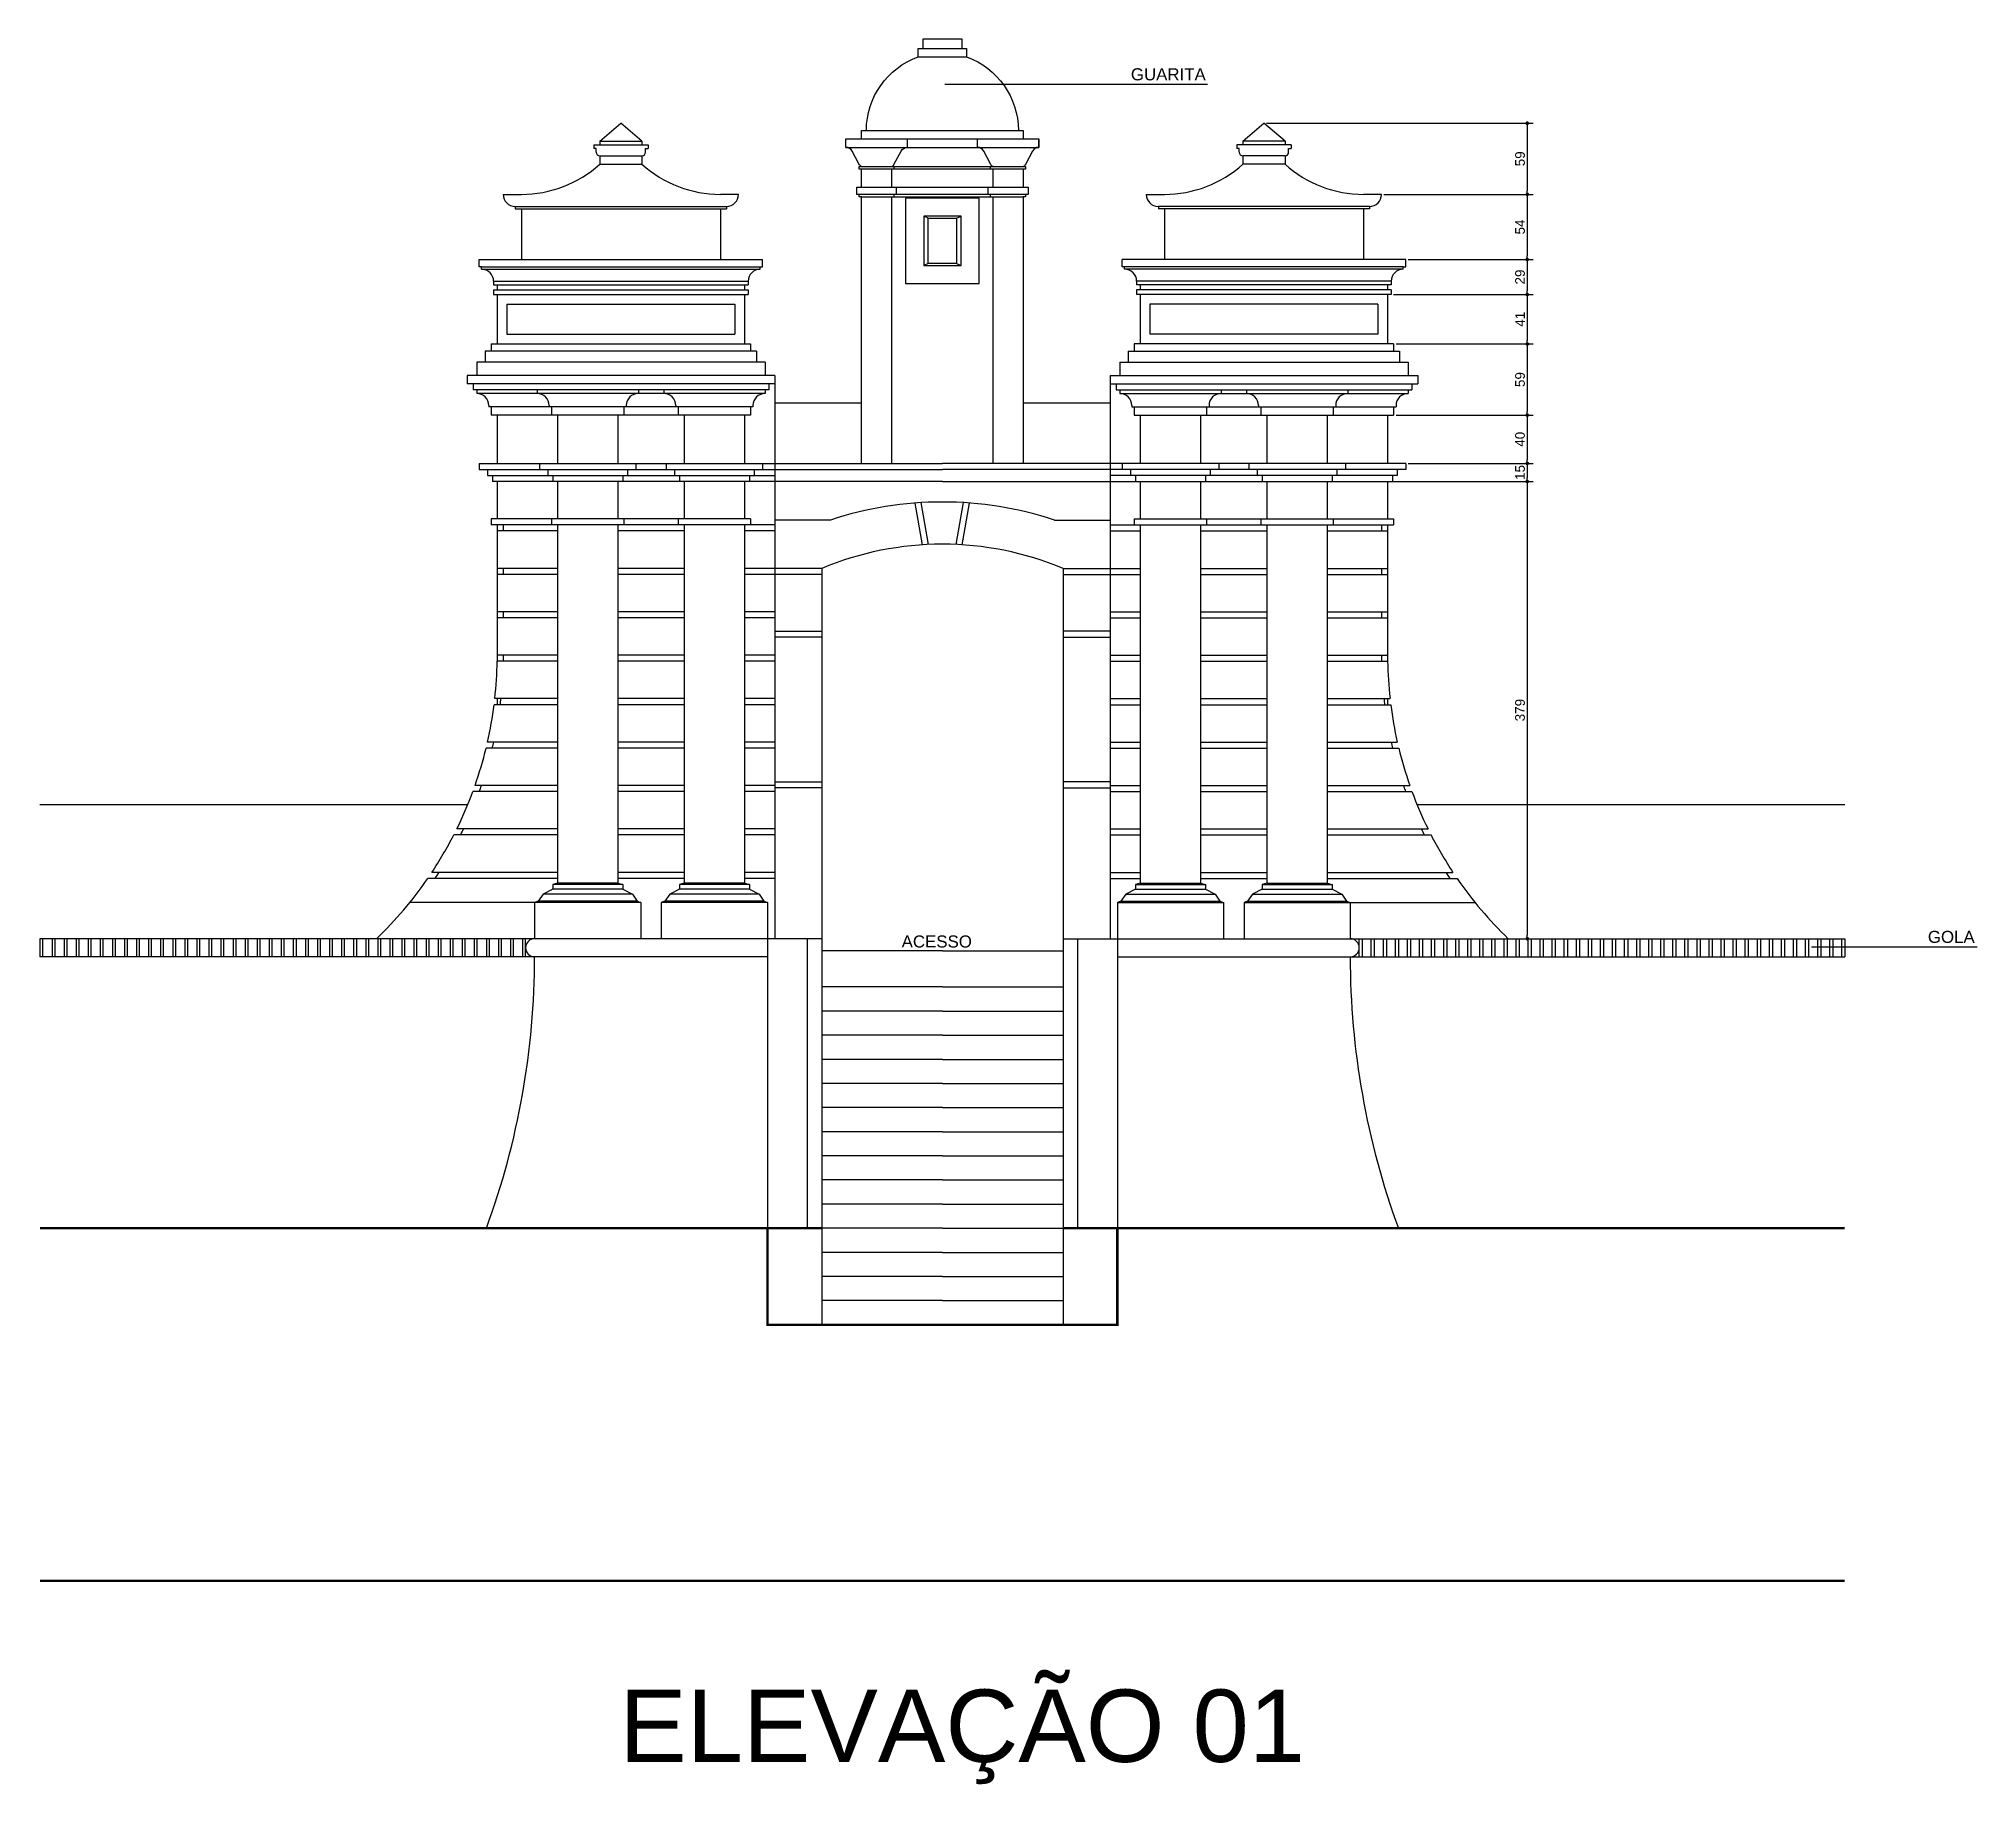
# Model space of a CAD drawing. Extents: x 1364 to 13318, y -13728 to -5941.
# Drawn here: x 7083 to 8689, y -10626 to -9179 of the extents above; entities that cross this region are included whole.
import ezdxf

# ---------------------------------------------------------------- set-up
doc = ezdxf.new("R2010")
doc.units = 0
doc.header["$PDMODE"] = 35
doc.layers.get('0').update_dxf_attribs({"linetype": 'CONTINUOUS'})
doc.layers.get('DEFPOINTS').update_dxf_attribs({"linetype": 'CONTINUOUS'})
for name, color, linetype in [('COTA', 7, 'CONTINUOUS'), ('PAREDE', 7, 'CONTINUOUS'), ('PAREDE_FINA', 7, 'CONTINUOUS')]:
    doc.layers.add(name, color=color, linetype=linetype)
doc.styles.add('TEXTO', font='ARIAL.TTF')
doc.dimstyles.new('COTA', dxfattribs={"dimtxt": 8, "dimasz": 3, "dimexe": 5, "dimexo": 2, "dimgap": 2, "dimtad": 1, "dimdec": 1, "dimdsep": 46, "dimtxsty": 'TEXTO', "dimblk1": 'DOT', "dimblk2": 'DOT', "dimsah": 1, "dimcen": 0, "dimclrd": 256, "dimclre": 256, "dimclrt": 256, "dimadec": 0, "dimazin": 0, "dimtfac": 1, "dimtdec": 4, "dimtmove": 0, "dimatfit": 3, "dimldrblk": 'DOT', "dimfxl": 1, "dimtolj": 1, "dimtzin": 0, "dimarcsym": 0})

msp = doc.modelspace()

# ---------------------------------------------------------------- texts
at = {"layer": 'PAREDE_FINA', "style": 'TEXTO'}
for s, height, p in [('GUARITA', 10, (7987.82, -9213.56)), ('ACESSO', 10, (7797.83, -9932.37)), ('GOLA', 10, (8648.43, -9928.55)), ('ELEVAÇÃO 01', 60, (7563.85, -10607.49))]:
    msp.add_text(s, height=height, dxfattribs=at).set_placement(p)

# ---------------------------------------------------------------- blocks, each defined once
blk = doc.blocks.new('_DOT')
at = {"color": 0, "linetype": 'ByBlock'}
blk.add_line((-0.5, 0), (-1, 0), dxfattribs=at)
at = {"color": 0, "linetype": 'ByBlock', "const_width": 0.5}
blk.add_lwpolyline([(-0.25, 0, 1), (0.25, 0, 1)], format="xyb", close=True, dxfattribs=at)
blk = doc.blocks.new('*D106')
at = {"layer": 'COTA', "lineweight": -2}
for p, q in [((8100.1, -9249.1), (8321.4, -9249.1)), ((8316.4, -9252.1), (8316.4, -9305.1)), ((8197.6, -9308.1), (8321.4, -9308.1))]:
    blk.add_line(p, q, dxfattribs=at)
at = {"layer": 'DEFPOINTS', "color": 0}
for p in [(8098.1, -9249.1), (8195.6, -9308.1), (8316.4, -9308.1)]:
    blk.add_point(p, dxfattribs=at)
at = {"layer": 'COTA', "lineweight": -2, "xscale": 3, "yscale": 3, "zscale": 3}
for p, rotation in [((8316.4, -9249.1), 90), ((8316.4, -9308.1), 270)]:
    blk.add_blockref('_DOT', p, dxfattribs=dict(at, rotation=rotation))
at = {"layer": 'COTA', "insert": (8310.4, -9278.6), "char_height": 8, "attachment_point": 5, "rotation": 90, "style": 'TEXTO'}
blk.add_mtext('\\A1;59', dxfattribs=at)
blk = doc.blocks.new('*D107')
at = {"layer": 'COTA', "lineweight": -2}
for p, q in [((8197.6, -9308.1), (8321.4, -9308.1)), ((8316.4, -9311.1), (8316.4, -9359.1)), ((8217.6, -9362.1), (8321.4, -9362.1))]:
    blk.add_line(p, q, dxfattribs=at)
at = {"layer": 'DEFPOINTS', "color": 0}
for p in [(8195.6, -9308.1), (8215.6, -9362.1), (8316.4, -9362.1)]:
    blk.add_point(p, dxfattribs=at)
at = {"layer": 'COTA', "lineweight": -2, "xscale": 3, "yscale": 3, "zscale": 3}
for p, rotation in [((8316.4, -9308.1), 90), ((8316.4, -9362.1), 270)]:
    blk.add_blockref('_DOT', p, dxfattribs=dict(at, rotation=rotation))
at = {"layer": 'COTA', "insert": (8310.4, -9335.1), "char_height": 8, "attachment_point": 5, "rotation": 90, "style": 'TEXTO'}
blk.add_mtext('\\A1;54', dxfattribs=at)
blk = doc.blocks.new('*D108')
at = {"layer": 'COTA', "lineweight": -2}
for p, q in [((8217.6, -9362.1), (8321.4, -9362.1)), ((8316.4, -9365.1), (8316.4, -9388.1)), ((8205.6, -9391.1), (8321.4, -9391.1))]:
    blk.add_line(p, q, dxfattribs=at)
at = {"layer": 'DEFPOINTS', "color": 0}
for p in [(8215.6, -9362.1), (8203.6, -9391.1), (8316.4, -9391.1)]:
    blk.add_point(p, dxfattribs=at)
at = {"layer": 'COTA', "lineweight": -2, "xscale": 3, "yscale": 3, "zscale": 3}
for p, rotation in [((8316.4, -9362.1), 90), ((8316.4, -9391.1), 270)]:
    blk.add_blockref('_DOT', p, dxfattribs=dict(at, rotation=rotation))
at = {"layer": 'COTA', "insert": (8310.4, -9376.6), "char_height": 8, "attachment_point": 5, "rotation": 90, "style": 'TEXTO'}
blk.add_mtext('\\A1;29', dxfattribs=at)
blk = doc.blocks.new('*D109')
at = {"layer": 'COTA', "lineweight": -2}
for p, q in [((8205.6, -9391.1), (8321.4, -9391.1)), ((8316.4, -9394.1), (8316.4, -9429.1)), ((8207.6, -9432.1), (8321.4, -9432.1))]:
    blk.add_line(p, q, dxfattribs=at)
at = {"layer": 'DEFPOINTS', "color": 0}
for p in [(8203.6, -9391.1), (8205.6, -9432.1), (8316.4, -9432.1)]:
    blk.add_point(p, dxfattribs=at)
at = {"layer": 'COTA', "lineweight": -2, "xscale": 3, "yscale": 3, "zscale": 3}
for p, rotation in [((8316.4, -9391.1), 90), ((8316.4, -9432.1), 270)]:
    blk.add_blockref('_DOT', p, dxfattribs=dict(at, rotation=rotation))
at = {"layer": 'COTA', "insert": (8310.4, -9411.6), "char_height": 8, "attachment_point": 5, "rotation": 90, "style": 'TEXTO'}
blk.add_mtext('\\A1;41', dxfattribs=at)
blk = doc.blocks.new('*D110')
at = {"layer": 'COTA', "lineweight": -2}
for p, q in [((8207.6, -9432.1), (8321.4, -9432.1)), ((8316.4, -9435.1), (8316.4, -9488.1)), ((8207.6, -9491.1), (8321.4, -9491.1))]:
    blk.add_line(p, q, dxfattribs=at)
at = {"layer": 'DEFPOINTS', "color": 0}
for p in [(8205.6, -9432.1), (8205.6, -9491.1), (8316.4, -9491.1)]:
    blk.add_point(p, dxfattribs=at)
at = {"layer": 'COTA', "lineweight": -2, "xscale": 3, "yscale": 3, "zscale": 3}
for p, rotation in [((8316.4, -9432.1), 90), ((8316.4, -9491.1), 270)]:
    blk.add_blockref('_DOT', p, dxfattribs=dict(at, rotation=rotation))
at = {"layer": 'COTA', "insert": (8310.4, -9461.6), "char_height": 8, "attachment_point": 5, "rotation": 90, "style": 'TEXTO'}
blk.add_mtext('\\A1;59', dxfattribs=at)
blk = doc.blocks.new('*D111')
at = {"layer": 'COTA', "lineweight": -2}
for p, q in [((8207.6, -9491.1), (8321.4, -9491.1)), ((8316.4, -9494.1), (8316.4, -9528.1)), ((8217.6, -9531.1), (8321.4, -9531.1))]:
    blk.add_line(p, q, dxfattribs=at)
at = {"layer": 'DEFPOINTS', "color": 0}
for p in [(8205.6, -9491.1), (8215.6, -9531.1), (8316.4, -9531.1)]:
    blk.add_point(p, dxfattribs=at)
at = {"layer": 'COTA', "lineweight": -2, "xscale": 3, "yscale": 3, "zscale": 3}
for p, rotation in [((8316.4, -9491.1), 90), ((8316.4, -9531.1), 270)]:
    blk.add_blockref('_DOT', p, dxfattribs=dict(at, rotation=rotation))
at = {"layer": 'COTA', "insert": (8310.4, -9511.1), "char_height": 8, "attachment_point": 5, "rotation": 90, "style": 'TEXTO'}
blk.add_mtext('\\A1;40', dxfattribs=at)
blk = doc.blocks.new('*D112')
at = {"layer": 'COTA', "lineweight": -2}
for p, q in [((8217.6, -9531.1), (8321.4, -9531.1)), ((8316.4, -9534.1), (8316.4, -9543.1)), ((8206.6, -9546.1), (8321.4, -9546.1))]:
    blk.add_line(p, q, dxfattribs=at)
at = {"layer": 'DEFPOINTS', "color": 0}
for p in [(8215.6, -9531.1), (8204.6, -9546.1), (8316.4, -9546.1)]:
    blk.add_point(p, dxfattribs=at)
at = {"layer": 'COTA', "lineweight": -2, "xscale": 3, "yscale": 3, "zscale": 3}
for p, rotation in [((8316.4, -9531.1), 90), ((8316.4, -9546.1), 270)]:
    blk.add_blockref('_DOT', p, dxfattribs=dict(at, rotation=rotation))
at = {"layer": 'COTA', "insert": (8310.4, -9538.6), "char_height": 8, "attachment_point": 5, "rotation": 90, "style": 'TEXTO'}
blk.add_mtext('\\A1;15', dxfattribs=at)
blk = doc.blocks.new('*D113')
at = {"layer": 'COTA', "lineweight": -2}
for p, q in [((8202.6, -9546.1), (8321.4, -9546.1)), ((8316.4, -9549.1), (8316.4, -9922.1)), ((8302.6, -9925.1), (8321.4, -9925.1))]:
    blk.add_line(p, q, dxfattribs=at)
at = {"layer": 'DEFPOINTS', "color": 0}
for p in [(8200.6, -9546.1), (8300.6, -9925.1), (8316.4, -9925.1)]:
    blk.add_point(p, dxfattribs=at)
at = {"layer": 'COTA', "lineweight": -2, "xscale": 3, "yscale": 3, "zscale": 3}
for p, rotation in [((8316.4, -9546.1), 90), ((8316.4, -9925.1), 270)]:
    blk.add_blockref('_DOT', p, dxfattribs=dict(at, rotation=rotation))
at = {"layer": 'COTA', "insert": (8310.4, -9735.6), "char_height": 8, "attachment_point": 5, "rotation": 90, "style": 'TEXTO'}
blk.add_mtext('\\A1;379', dxfattribs=at)

# ---------------------------------------------------------------- dimensions: what is measured, and where the dimension line sits
at = {"layer": 'COTA'}
for base, p1, p2, picture, middle in [((8316.44, -9308.09), (8098.1, -9249.09), (8195.6, -9308.09), '*D106', (8310.35, -9278.59)), ((8316.44, -9362.09), (8195.6, -9308.09), (8215.6, -9362.09), '*D107', (8310.37, -9335.09)), ((8316.44, -9391.09), (8215.6, -9362.09), (8203.6, -9391.09), '*D108', (8310.35, -9376.59)), ((8316.44, -9432.09), (8203.6, -9391.09), (8205.6, -9432.09), '*D109', (8310.42, -9411.59)), ((8316.44, -9491.09), (8205.6, -9432.09), (8205.6, -9491.09), '*D110', (8310.35, -9461.59)), ((8316.44, -9531.09), (8205.6, -9491.09), (8215.6, -9531.09), '*D111', (8310.35, -9511.09)), ((8316.44, -9546.09), (8215.6, -9531.09), (8204.6, -9546.09), '*D112', (8310.35, -9538.59)), ((8316.44, -9925.09), (8200.6, -9546.09), (8300.6, -9925.09), '*D113', (8310.35, -9735.59))]:
    dim = msp.add_linear_dim(base=base, p1=p1, p2=p2, angle=90, dimstyle='COTA', dxfattribs=at)
    dim.commit()
    dim.dimension.update_dxf_attribs({"geometry": picture, "text_midpoint": middle})

# ---------------------------------------------------------------- linework, layer by layer
at = {"layer": 'PAREDE', "const_width": 2}
for points in [[(7083.6, -10165.09), (7731.6, -10165.09)], [(7976.6, -10165.09), (7976.6, -10245.09), (7686.6, -10245.09), (7686.6, -10165.09)], [(8579.6, -10165.09), (7931.6, -10165.09)], [(8579.6, -10457.26), (7083.6, -10457.26)]]:
    msp.add_lwpolyline(points, dxfattribs=at)
at = {"layer": 'PAREDE_FINA'}
for points in [[(7764.6, -9531.09), (7764.6, -9310.09), (7762.6, -9310.09), (7762.6, -9308.09), (7760.6, -9308.09), (7760.6, -9302.09), (7764.6, -9302.09), (7764.6, -9287.09), (7762.6, -9287.09), (7762.6, -9285.09), (7764.6, -9285.09, -0.1333619), (7762.46, -9282.79), (7756.91, -9272.29, 0.2780557), (7751.6, -9269.09), (7751.6, -9262.09), (7764.6, -9262.09), (7764.6, -9255.09), (7768.6, -9255.09, -0.3156473), (7811.6, -9194.09), (7811.6, -9187.09), (7815.6, -9187.09), (7815.6, -9179.09), (7847.6, -9179.09), (7847.6, -9187.09), (7851.6, -9187.09), (7851.6, -9194.09, -0.3156473), (7894.6, -9255.09), (7898.6, -9255.09), (7898.6, -9262.09), (7911.6, -9262.09)], [(7789.6, -9285.09, 0.1333619), (7791.75, -9282.79), (7797.3, -9272.29, -0.2780557), (7802.6, -9269.09), (7802.6, -9262.09)], [(7873.6, -9285.09, -0.1333619), (7871.46, -9282.79), (7865.91, -9272.29, 0.2780557), (7860.6, -9269.09), (7860.6, -9262.09)], [(7911.6, -9269.09), (7911.6, -9262.09), (7911.6, -9269.09, 0.2780557), (7906.3, -9272.29), (7900.75, -9282.79, -0.1333619), (7898.6, -9285.09), (7900.6, -9285.09), (7900.6, -9287.09), (7898.6, -9287.09), (7898.6, -9302.09), (7902.6, -9302.09), (7902.6, -9308.09), (7900.6, -9308.09), (7900.6, -9310.09), (7898.6, -9310.09), (7898.6, -9531.09)]]:
    msp.add_lwpolyline(points, format="xyb", dxfattribs=at)
for points in [[(7815.6, -9187.09), (7847.6, -9187.09)], [(7811.6, -9194.09), (7851.6, -9194.09)], [(8051.21, -9217.01), (7833.64, -9217.01)], [(7547.6, -9264.09), (7565.1, -9249.09)], [(7582.6, -9264.09), (7565.1, -9249.09)], [(8080.6, -9264.09), (8098.1, -9249.09)], [(8115.6, -9264.09), (8098.1, -9249.09)], [(7542.6, -9267.09), (7587.6, -9267.09)], [(7542.6, -9267.09), (7542.6, -9270.09)], [(7544.6, -9270.09), (7542.6, -9270.09)], [(7544.6, -9273.09), (7544.6, -9270.09)], [(7547.6, -9264.09), (7582.6, -9264.09)], [(7547.6, -9264.09), (7547.6, -9267.09)], [(7582.6, -9264.09), (7582.6, -9267.09)], [(7585.6, -9273.09), (7585.6, -9270.09)], [(7585.6, -9270.09), (7587.6, -9270.09)], [(7587.6, -9267.09), (7587.6, -9270.09)], [(7751.6, -9269.09), (7911.6, -9269.09)], [(7764.6, -9262.09), (7898.6, -9262.09)], [(7768.6, -9255.09), (7894.6, -9255.09)], [(8120.6, -9267.09), (8075.6, -9267.09)], [(8075.6, -9267.09), (8075.6, -9270.09)], [(8077.6, -9270.09), (8075.6, -9270.09)], [(8077.6, -9273.09), (8077.6, -9270.09)], [(8115.6, -9264.09), (8080.6, -9264.09)], [(8080.6, -9264.09), (8080.6, -9267.09)], [(8115.6, -9264.09), (8115.6, -9267.09)], [(8118.6, -9270.09), (8120.6, -9270.09)], [(8118.6, -9273.09), (8118.6, -9270.09)], [(8120.6, -9267.09), (8120.6, -9270.09)], [(7547.6, -9276.09), (7582.6, -9276.09)], [(7547.6, -9276.09), (7547.6, -9283.09)], [(7547.6, -9283.09), (7582.6, -9283.09)], [(7582.6, -9276.09), (7582.6, -9283.09)], [(7764.6, -9285.09), (7898.6, -9285.09)], [(7791.6, -9287.09), (7791.6, -9285.09)], [(7871.6, -9287.09), (7871.6, -9285.09)], [(8115.6, -9276.09), (8080.6, -9276.09)], [(8080.6, -9276.09), (8080.6, -9283.09)], [(8115.6, -9283.09), (8080.6, -9283.09)], [(8115.6, -9276.09), (8115.6, -9283.09)], [(7898.6, -9287.09), (7764.6, -9287.09)], [(7764.6, -9302.09), (7898.6, -9302.09)], [(7789.6, -9302.09), (7789.6, -9287.09)], [(7793.6, -9308.09), (7793.6, -9302.09)], [(7869.6, -9308.09), (7869.6, -9302.09)], [(7873.6, -9302.09), (7873.6, -9287.09)], [(7467.6, -9308.09), (7482.6, -9308.09)], [(7477.6, -9318.09), (7652.6, -9318.09)], [(7477.6, -9318.09), (7477.6, -9320.09)], [(7662.6, -9308.09), (7647.6, -9308.09)], [(7652.6, -9318.09), (7652.6, -9320.09)], [(7900.6, -9308.09), (7762.6, -9308.09)], [(7764.6, -9310.09), (7898.6, -9310.09)], [(7789.6, -9531.09), (7789.6, -9310.09)], [(7791.6, -9310.09), (7791.6, -9308.09)], [(7871.6, -9310.09), (7871.6, -9308.09)], [(7873.6, -9531.09), (7873.6, -9310.09)], [(8000.6, -9308.09), (8015.6, -9308.09)], [(8185.6, -9318.09), (8010.6, -9318.09)], [(8010.6, -9318.09), (8010.6, -9320.09)], [(8195.6, -9308.09), (8180.6, -9308.09)], [(8185.6, -9318.09), (8185.6, -9320.09)], [(7477.6, -9320.09), (7652.6, -9320.09)], [(7482.6, -9320.09), (7482.6, -9362.09)], [(7647.6, -9320.09), (7647.6, -9362.09)], [(7819.85, -9327.84), (7816.1, -9326.09)], [(7843.35, -9327.84), (7847.1, -9326.09)], [(8185.6, -9320.09), (8010.6, -9320.09)], [(8015.6, -9320.09), (8015.6, -9362.09)], [(8180.6, -9320.09), (8180.6, -9362.09)], [(7449.6, -9370.09), (7449.6, -9368.09), (7447.6, -9368.09), (7447.6, -9362.09), (7682.6, -9362.09)], [(7680.6, -9370.09), (7680.6, -9368.09), (7682.6, -9368.09), (7682.6, -9362.09)], [(7819.85, -9365.34), (7816.1, -9367.09)], [(7843.35, -9365.34), (7847.1, -9367.09)], [(8213.6, -9370.09), (8213.6, -9368.09), (8215.6, -9368.09), (8215.6, -9362.09), (7980.6, -9362.09)], [(7982.6, -9370.09), (7982.6, -9368.09), (7980.6, -9368.09), (7980.6, -9362.09)], [(7449.6, -9368.09), (7680.6, -9368.09)], [(7449.6, -9370.09), (7680.6, -9370.09)], [(7459.6, -9380.09), (7670.6, -9380.09)], [(7459.6, -9380.09), (7459.6, -9383.09)], [(7459.6, -9383.09), (7670.6, -9383.09)], [(7462.6, -9383.09), (7462.6, -9387.09)], [(7667.6, -9383.09), (7667.6, -9387.09)], [(7670.6, -9380.09), (7670.6, -9383.09)], [(8213.6, -9368.09), (7982.6, -9368.09)], [(8213.6, -9370.09), (7982.6, -9370.09)], [(8203.6, -9380.09), (7992.6, -9380.09)], [(7992.6, -9380.09), (7992.6, -9383.09)], [(8203.6, -9383.09), (7992.6, -9383.09)], [(7995.6, -9383.09), (7995.6, -9387.09)], [(8200.6, -9383.09), (8200.6, -9387.09)], [(8203.6, -9380.09), (8203.6, -9383.09)], [(7459.6, -9387.09), (7670.6, -9387.09)], [(7459.6, -9387.09), (7459.6, -9391.09)], [(7459.6, -9391.09), (7670.6, -9391.09)], [(7462.6, -9391.09), (7462.6, -9432.09)], [(7470.6, -9399.09), (7659.6, -9399.09)], [(7470.6, -9399.09), (7470.6, -9424.09)], [(7659.6, -9399.09), (7659.6, -9424.09)], [(7667.6, -9391.09), (7667.6, -9432.09)], [(7670.6, -9387.09), (7670.6, -9391.09)], [(8203.6, -9387.09), (7992.6, -9387.09)], [(7992.6, -9387.09), (7992.6, -9391.09)], [(8203.6, -9391.09), (7992.6, -9391.09)], [(7995.6, -9391.09), (7995.6, -9432.09)], [(8192.6, -9399.09), (8003.6, -9399.09)], [(8003.6, -9399.09), (8003.6, -9424.09)], [(8192.6, -9399.09), (8192.6, -9424.09)], [(8200.6, -9391.09), (8200.6, -9432.09)], [(8203.6, -9387.09), (8203.6, -9391.09)], [(7470.6, -9424.09), (7659.6, -9424.09)], [(8192.6, -9424.09), (8003.6, -9424.09)], [(7684.6, -9447.09), (7445.6, -9447.09)], [(7445.6, -9447.09), (7445.6, -9458.09)], [(7677.6, -9438.09), (7452.6, -9438.09)], [(7452.6, -9438.09), (7452.6, -9447.09)], [(7457.6, -9432.09), (7672.6, -9432.09)], [(7457.6, -9432.09), (7457.6, -9438.09)], [(7672.6, -9432.09), (7672.6, -9438.09)], [(7677.6, -9438.09), (7677.6, -9447.09)], [(7684.6, -9447.09), (7684.6, -9458.09)], [(7978.6, -9447.09), (8217.6, -9447.09)], [(7978.6, -9447.09), (7978.6, -9458.09)], [(7985.6, -9438.09), (8210.6, -9438.09)], [(7985.6, -9438.09), (7985.6, -9447.09)], [(8205.6, -9432.09), (7990.6, -9432.09)], [(7990.6, -9432.09), (7990.6, -9438.09)], [(8205.6, -9432.09), (8205.6, -9438.09)], [(8210.6, -9438.09), (8210.6, -9447.09)], [(8217.6, -9447.09), (8217.6, -9458.09)], [(7692.6, -9458.09), (7437.6, -9458.09)], [(7437.6, -9458.09), (7437.6, -9465.09)], [(7692.6, -9458.09), (7692.6, -9465.09)], [(7970.6, -9458.09), (8225.6, -9458.09)], [(7970.6, -9458.09), (7970.6, -9465.09)], [(8225.6, -9458.09), (8225.6, -9465.09)], [(7692.6, -9465.09), (7437.6, -9465.09)], [(7442.6, -9465.09), (7442.6, -9470.09)], [(7687.6, -9470.09), (7442.6, -9470.09)], [(7445.6, -9470.09), (7445.6, -9473.09)], [(7684.6, -9473.09), (7445.6, -9473.09)], [(7495.6, -9470.09), (7495.6, -9473.09)], [(7579.6, -9470.09), (7579.6, -9473.09)], [(7600.6, -9470.09), (7600.6, -9473.09)], [(7684.6, -9470.09), (7684.6, -9473.09)], [(7687.6, -9465.09), (7687.6, -9470.09)], [(7692.6, -9465.09), (7692.6, -9925.09)], [(7970.6, -9465.09), (8225.6, -9465.09)], [(7970.6, -9465.09), (7970.6, -9925.09)], [(7975.6, -9465.09), (7975.6, -9470.09)], [(7975.6, -9470.09), (8220.6, -9470.09)], [(7978.6, -9470.09), (7978.6, -9473.09)], [(7978.6, -9473.09), (8217.6, -9473.09)], [(8062.6, -9470.09), (8062.6, -9473.09)], [(8083.6, -9470.09), (8083.6, -9473.09)], [(8167.6, -9470.09), (8167.6, -9473.09)], [(8217.6, -9470.09), (8217.6, -9473.09)], [(8220.6, -9465.09), (8220.6, -9470.09)], [(7455.6, -9483.09), (7455.6, -9484.09)], [(7674.6, -9484.09), (7455.6, -9484.09)], [(7457.6, -9484.09), (7457.6, -9491.09)], [(7672.6, -9491.09), (7457.6, -9491.09)], [(7462.6, -9491.09), (7462.6, -9531.09)], [(7505.6, -9483.09), (7505.6, -9484.09)], [(7507.6, -9484.09), (7507.6, -9491.09)], [(7512.6, -9491.09), (7512.6, -9531.09)], [(7562.6, -9491.09), (7562.6, -9531.09)], [(7567.6, -9484.09), (7567.6, -9491.09)], [(7569.6, -9483.09), (7569.6, -9484.09)], [(7610.6, -9483.09), (7610.6, -9484.09)], [(7612.6, -9484.09), (7612.6, -9491.09)], [(7617.6, -9491.09), (7617.6, -9531.09)], [(7667.6, -9491.09), (7667.6, -9531.09)], [(7672.6, -9484.09), (7672.6, -9491.09)], [(7674.6, -9483.09), (7674.6, -9484.09)], [(7764.6, -9481.09), (7692.6, -9481.09)], [(7970.6, -9481.09), (7898.6, -9481.09)], [(7988.6, -9483.09), (7988.6, -9484.09)], [(7988.6, -9484.09), (8207.6, -9484.09)], [(7990.6, -9484.09), (7990.6, -9491.09)], [(7990.6, -9491.09), (8205.6, -9491.09)], [(7995.6, -9491.09), (7995.6, -9531.09)], [(8045.6, -9491.09), (8045.6, -9531.09)], [(8050.6, -9484.09), (8050.6, -9491.09)], [(8052.6, -9483.09), (8052.6, -9484.09)], [(8093.6, -9483.09), (8093.6, -9484.09)], [(8095.6, -9484.09), (8095.6, -9491.09)], [(8100.6, -9491.09), (8100.6, -9531.09)], [(8150.6, -9491.09), (8150.6, -9531.09)], [(8155.6, -9484.09), (8155.6, -9491.09)], [(8157.6, -9483.09), (8157.6, -9484.09)], [(8200.6, -9491.09), (8200.6, -9531.09)], [(8205.6, -9484.09), (8205.6, -9491.09)], [(8207.6, -9483.09), (8207.6, -9484.09)], [(7447.6, -9531.09), (7831.6, -9531.09)], [(7447.6, -9531.09), (7447.6, -9536.09)], [(7447.6, -9536.09), (7831.6, -9536.09)], [(7454.6, -9536.09), (7454.6, -9541.09)], [(7454.6, -9541.09), (7692.6, -9541.09)], [(7458.6, -9541.09), (7458.6, -9546.09)], [(7497.6, -9531.09), (7497.6, -9536.09)], [(7504.6, -9536.09), (7504.6, -9541.09)], [(7508.6, -9541.09), (7508.6, -9546.09)], [(7566.6, -9541.09), (7566.6, -9546.09)], [(7570.6, -9536.09), (7570.6, -9541.09)], [(7577.6, -9531.09), (7577.6, -9536.09)], [(7602.6, -9531.09), (7602.6, -9536.09)], [(7609.6, -9536.09), (7609.6, -9541.09)], [(7613.6, -9541.09), (7613.6, -9546.09)], [(7671.6, -9541.09), (7671.6, -9546.09)], [(7675.6, -9536.09), (7675.6, -9541.09)], [(7682.6, -9531.09), (7682.6, -9536.09)], [(8215.6, -9531.09), (7831.6, -9531.09)], [(8215.6, -9536.09), (7831.6, -9536.09)], [(8208.6, -9541.09), (7970.6, -9541.09)], [(7980.6, -9531.09), (7980.6, -9536.09)], [(7987.6, -9536.09), (7987.6, -9541.09)], [(7991.6, -9541.09), (7991.6, -9546.09)], [(8049.6, -9541.09), (8049.6, -9546.09)], [(8053.6, -9536.09), (8053.6, -9541.09)], [(8060.6, -9531.09), (8060.6, -9536.09)], [(8085.6, -9531.09), (8085.6, -9536.09)], [(8092.6, -9536.09), (8092.6, -9541.09)], [(8096.6, -9541.09), (8096.6, -9546.09)], [(8154.6, -9541.09), (8154.6, -9546.09)], [(8158.6, -9536.09), (8158.6, -9541.09)], [(8165.6, -9531.09), (8165.6, -9536.09)], [(8204.6, -9541.09), (8204.6, -9546.09)], [(8208.6, -9536.09), (8208.6, -9541.09)], [(8215.6, -9531.09), (8215.6, -9536.09)], [(7831.6, -9546.09), (7458.6, -9546.09)], [(7462.6, -9546.09), (7462.6, -9577.09)], [(7512.6, -9546.09), (7512.6, -9577.09)], [(7562.6, -9546.09), (7562.6, -9577.09)], [(7617.6, -9546.09), (7617.6, -9577.09)], [(7667.6, -9546.09), (7667.6, -9577.09)], [(7831.6, -9546.09), (8204.6, -9546.09)], [(7995.6, -9546.09), (7995.6, -9577.09)], [(8045.6, -9546.09), (8045.6, -9577.09)], [(8100.6, -9546.09), (8100.6, -9577.09)], [(8150.6, -9546.09), (8150.6, -9577.09)], [(8200.6, -9546.09), (8200.6, -9577.09)], [(7815.16, -9598.61), (7809.04, -9563.95)], [(7820.18, -9598.34), (7814.06, -9563.61)], [(7843.02, -9598.34), (7849.14, -9563.61)], [(7848.05, -9598.61), (7854.16, -9563.95)], [(7672.6, -9577.09), (7457.6, -9577.09)], [(7457.6, -9577.09), (7457.6, -9582.09)], [(7692.6, -9582.09), (7457.6, -9582.09)], [(7462.6, -9582.09), (7462.6, -9695.09)], [(7512.6, -9587.09), (7462.6, -9587.09)], [(7467.6, -9582.09), (7467.6, -9587.09)], [(7507.6, -9577.09), (7507.6, -9582.09)], [(7512.6, -9582.09), (7512.6, -9879.09)], [(7562.6, -9582.09), (7562.6, -9879.09)], [(7617.6, -9587.09), (7562.6, -9587.09)], [(7567.6, -9577.09), (7567.6, -9582.09)], [(7612.6, -9577.09), (7612.6, -9582.09)], [(7617.6, -9582.09), (7617.6, -9879.09)], [(7667.6, -9582.09), (7667.6, -9879.09)], [(7692.6, -9587.09), (7667.6, -9587.09)], [(7672.6, -9577.09), (7672.6, -9582.09)], [(7738.73, -9578.09), (7692.6, -9578.09)], [(7924.47, -9578.09), (7970.6, -9578.09)], [(7970.6, -9582.09), (8205.6, -9582.09)], [(7970.6, -9587.09), (7995.6, -9587.09)], [(7990.6, -9577.09), (8205.6, -9577.09)], [(7990.6, -9577.09), (7990.6, -9582.09)], [(7995.6, -9582.09), (7995.6, -9879.09)], [(8045.6, -9582.09), (8045.6, -9879.09)], [(8045.6, -9587.09), (8100.6, -9587.09)], [(8050.6, -9577.09), (8050.6, -9582.09)], [(8095.6, -9577.09), (8095.6, -9582.09)], [(8100.6, -9582.09), (8100.6, -9879.09)], [(8150.6, -9582.09), (8150.6, -9879.09)], [(8150.6, -9587.09), (8200.6, -9587.09)], [(8155.6, -9577.09), (8155.6, -9582.09)], [(8195.6, -9582.09), (8195.6, -9587.09)], [(8200.6, -9582.09), (8200.6, -9695.09)], [(8205.6, -9577.09), (8205.6, -9582.09)], [(7512.6, -9618.09), (7462.6, -9618.09)], [(7512.6, -9623.09), (7462.6, -9623.09)], [(7467.6, -9618.09), (7467.6, -9623.09)], [(7617.6, -9618.09), (7562.6, -9618.09)], [(7617.6, -9623.09), (7562.6, -9623.09)], [(7731.6, -9618.09), (7667.6, -9618.09)], [(7731.6, -9623.09), (7667.6, -9623.09)], [(7731.6, -9618.09), (7731.6, -10245.09)], [(7931.6, -9618.09), (7995.6, -9618.09)], [(7931.6, -9618.09), (7931.6, -10245.09)], [(7931.6, -9623.09), (7995.6, -9623.09)], [(8045.6, -9618.09), (8100.6, -9618.09)], [(8045.6, -9623.09), (8100.6, -9623.09)], [(8150.6, -9618.09), (8200.6, -9618.09)], [(8150.6, -9623.09), (8200.6, -9623.09)], [(8195.6, -9618.09), (8195.6, -9623.09)], [(7512.6, -9654.09), (7462.6, -9654.09)], [(7467.6, -9654.09), (7467.6, -9659.09)], [(7617.6, -9654.09), (7562.6, -9654.09)], [(7692.6, -9654.09), (7667.6, -9654.09)], [(7970.6, -9654.09), (7995.6, -9654.09)], [(8045.6, -9654.09), (8100.6, -9654.09)], [(8150.6, -9654.09), (8200.6, -9654.09)], [(8195.6, -9654.09), (8195.6, -9659.09)], [(7512.6, -9659.09), (7462.6, -9659.09)], [(7617.6, -9659.09), (7562.6, -9659.09)], [(7692.6, -9659.09), (7667.6, -9659.09)], [(7692.6, -9670.09), (7731.6, -9670.09)], [(7970.6, -9670.09), (7931.6, -9670.09)], [(7970.6, -9659.09), (7995.6, -9659.09)], [(8045.6, -9659.09), (8100.6, -9659.09)], [(8150.6, -9659.09), (8200.6, -9659.09)], [(7731.6, -9675.09), (7692.6, -9675.09)], [(7931.6, -9675.09), (7970.6, -9675.09)], [(7512.6, -9695.09), (7462.56, -9695.09)], [(7512.6, -9690.09), (7462.6, -9690.09)], [(7467.6, -9690.09), (7467.6, -9695.09)], [(7617.6, -9690.09), (7562.6, -9690.09)], [(7617.6, -9695.09), (7562.6, -9695.09)], [(7692.6, -9690.09), (7667.6, -9690.09)], [(7692.6, -9695.09), (7667.6, -9695.09)], [(7970.6, -9690.09), (7995.6, -9690.09)], [(7970.6, -9695.09), (7995.6, -9695.09)], [(8045.6, -9690.09), (8100.6, -9690.09)], [(8045.6, -9695.09), (8100.6, -9695.09)], [(8150.6, -9690.09), (8200.6, -9690.09)], [(8150.6, -9695.09), (8200.64, -9695.09)], [(8195.6, -9690.09), (8195.6, -9695.09)], [(7512.6, -9731.09), (7460.01, -9731.09)], [(7512.6, -9726.09), (7460.61, -9726.09)], [(7462.6, -9726.09), (7462.6, -9731.09)], [(7617.6, -9726.09), (7562.6, -9726.09)], [(7617.6, -9731.09), (7562.6, -9731.09)], [(7692.6, -9726.09), (7667.6, -9726.09)], [(7692.6, -9731.09), (7667.6, -9731.09)], [(7970.6, -9726.09), (7995.6, -9726.09)], [(7970.6, -9731.09), (7995.6, -9731.09)], [(8045.6, -9726.09), (8100.6, -9726.09)], [(8045.6, -9731.09), (8100.6, -9731.09)], [(8150.6, -9726.09), (8202.59, -9726.09)], [(8150.6, -9731.09), (8203.19, -9731.09)], [(8200.6, -9726.09), (8200.6, -9731.09)], [(7512.6, -9767.09), (7453.38, -9767.09)], [(7512.6, -9762.09), (7454.55, -9762.09)], [(7617.6, -9762.09), (7562.6, -9762.09)], [(7617.6, -9767.09), (7562.6, -9767.09)], [(7692.6, -9762.09), (7667.6, -9762.09)], [(7692.6, -9767.09), (7667.6, -9767.09)], [(7970.6, -9762.09), (7995.6, -9762.09)], [(7970.6, -9767.09), (7995.6, -9767.09)], [(8045.6, -9762.09), (8100.6, -9762.09)], [(8045.6, -9767.09), (8100.6, -9767.09)], [(8150.6, -9762.09), (8208.65, -9762.09)], [(8150.6, -9767.09), (8209.82, -9767.09)], [(7512.6, -9798.09), (7444.2, -9798.09)], [(7617.6, -9798.09), (7562.6, -9798.09)], [(7692.6, -9798.09), (7667.6, -9798.09)], [(7692.6, -9795.09), (7731.6, -9795.09)], [(7731.6, -9800.09), (7692.6, -9800.09)], [(7970.6, -9795.09), (7931.6, -9795.09)], [(7931.6, -9800.09), (7970.6, -9800.09)], [(7970.6, -9798.09), (7995.6, -9798.09)], [(8045.6, -9798.09), (8100.6, -9798.09)], [(8150.6, -9798.09), (8219, -9798.09)], [(7438.11, -9814.09), (7083.6, -9814.09)], [(7512.6, -9803.09), (7442.4, -9803.09)], [(7617.6, -9803.09), (7562.6, -9803.09)], [(7692.6, -9803.09), (7667.6, -9803.09)], [(7970.6, -9803.09), (7995.6, -9803.09)], [(8045.6, -9803.09), (8100.6, -9803.09)], [(8150.6, -9803.09), (8220.8, -9803.09)], [(8579.6, -9814.09), (8225.1, -9814.09)], [(7512.6, -9839.09), (7426.57, -9839.09)], [(7512.6, -9834.09), (7429.09, -9834.09)], [(7617.6, -9834.09), (7562.6, -9834.09)], [(7617.6, -9839.09), (7562.6, -9839.09)], [(7692.6, -9834.09), (7667.6, -9834.09)], [(7692.6, -9839.09), (7667.6, -9839.09)], [(7970.6, -9834.09), (7995.6, -9834.09)], [(7970.6, -9839.09), (7995.6, -9839.09)], [(8045.6, -9834.09), (8100.6, -9834.09)], [(8045.6, -9839.09), (8100.6, -9839.09)], [(8150.6, -9834.09), (8234.12, -9834.09)], [(8150.6, -9839.09), (8236.63, -9839.09)], [(7512.6, -9875.09), (7405.05, -9875.09)], [(7512.6, -9870.09), (7408.43, -9870.09)], [(7512.6, -9879.09), (7508.6, -9880.09)], [(7566.6, -9880.09), (7508.6, -9880.09)], [(7508.6, -9880.09), (7508.6, -9884.09)], [(7562.6, -9879.09), (7512.6, -9879.09)], [(7617.6, -9870.09), (7562.6, -9870.09)], [(7617.6, -9875.09), (7562.6, -9875.09)], [(7562.6, -9879.09), (7566.6, -9880.09)], [(7566.6, -9880.09), (7566.6, -9884.09)], [(7617.6, -9879.09), (7613.6, -9880.09)], [(7671.6, -9880.09), (7613.6, -9880.09)], [(7613.6, -9880.09), (7613.6, -9884.09)], [(7667.6, -9879.09), (7617.6, -9879.09)], [(7692.6, -9870.09), (7667.6, -9870.09)], [(7692.6, -9875.09), (7667.6, -9875.09)], [(7667.6, -9879.09), (7671.6, -9880.09)], [(7671.6, -9880.09), (7671.6, -9884.09)], [(7970.6, -9870.09), (7995.6, -9870.09)], [(7970.6, -9875.09), (7995.6, -9875.09)], [(7995.6, -9879.09), (7991.6, -9880.09)], [(7991.6, -9880.09), (8049.6, -9880.09)], [(7991.6, -9880.09), (7991.6, -9884.09)], [(7995.6, -9879.09), (8045.6, -9879.09)], [(8045.6, -9870.09), (8100.6, -9870.09)], [(8045.6, -9875.09), (8100.6, -9875.09)], [(8045.6, -9879.09), (8049.6, -9880.09)], [(8049.6, -9880.09), (8049.6, -9884.09)], [(8100.6, -9879.09), (8096.6, -9880.09)], [(8096.6, -9880.09), (8154.6, -9880.09)], [(8096.6, -9880.09), (8096.6, -9884.09)], [(8100.6, -9879.09), (8150.6, -9879.09)], [(8150.6, -9870.09), (8254.78, -9870.09)], [(8150.6, -9875.09), (8258.15, -9875.09)], [(8150.6, -9879.09), (8154.6, -9880.09)], [(8154.6, -9880.09), (8154.6, -9884.09)], [(7581.6, -9895.09), (7390.12, -9895.09)], [(7496.6, -9894.09), (7493.6, -9895.09)], [(7493.6, -9895.09), (7493.6, -9925.09)], [(7500.6, -9888.09), (7496.6, -9894.09)], [(7578.6, -9894.09), (7496.6, -9894.09)], [(7508.6, -9884.09), (7500.6, -9888.09)], [(7574.6, -9888.09), (7500.6, -9888.09)], [(7566.6, -9884.09), (7508.6, -9884.09)], [(7566.6, -9884.09), (7574.6, -9888.09)], [(7574.6, -9888.09), (7578.6, -9894.09)], [(7578.6, -9894.09), (7581.6, -9895.09)], [(7581.6, -9895.09), (7581.6, -9925.09)], [(7601.6, -9894.09), (7598.6, -9895.09)], [(7686.6, -9895.09), (7598.6, -9895.09)], [(7598.6, -9895.09), (7598.6, -9925.09)], [(7605.6, -9888.09), (7601.6, -9894.09)], [(7683.6, -9894.09), (7601.6, -9894.09)], [(7613.6, -9884.09), (7605.6, -9888.09)], [(7679.6, -9888.09), (7605.6, -9888.09)], [(7671.6, -9884.09), (7613.6, -9884.09)], [(7671.6, -9884.09), (7679.6, -9888.09)], [(7679.6, -9888.09), (7683.6, -9894.09)], [(7683.6, -9894.09), (7686.6, -9895.09)], [(7686.6, -9895.09), (7686.6, -10165.09)], [(7979.6, -9894.09), (7976.6, -9895.09)], [(7976.6, -9895.09), (7976.6, -10165.09)], [(7976.6, -9895.09), (8064.6, -9895.09)], [(7983.6, -9888.09), (7979.6, -9894.09)], [(7979.6, -9894.09), (8061.6, -9894.09)], [(7991.6, -9884.09), (7983.6, -9888.09)], [(7983.6, -9888.09), (8057.6, -9888.09)], [(7991.6, -9884.09), (8049.6, -9884.09)], [(8049.6, -9884.09), (8057.6, -9888.09)], [(8057.6, -9888.09), (8061.6, -9894.09)], [(8061.6, -9894.09), (8064.6, -9895.09)], [(8064.6, -9895.09), (8064.6, -9925.09)], [(8084.6, -9894.09), (8081.6, -9895.09)], [(8081.6, -9895.09), (8273.09, -9895.09)], [(8081.6, -9895.09), (8081.6, -9925.09)], [(8088.6, -9888.09), (8084.6, -9894.09)], [(8084.6, -9894.09), (8166.6, -9894.09)], [(8096.6, -9884.09), (8088.6, -9888.09)], [(8088.6, -9888.09), (8162.6, -9888.09)], [(8096.6, -9884.09), (8154.6, -9884.09)], [(8154.6, -9884.09), (8162.6, -9888.09)], [(8162.6, -9888.09), (8166.6, -9894.09)], [(8166.6, -9894.09), (8169.6, -9895.09)], [(8169.6, -9895.09), (8169.6, -9925.09)], [(7731.6, -9925.09), (7083.6, -9925.09)], [(7083.6, -9925.09), (7083.6, -9940.09)], [(7086.1, -9940.09), (7086.1, -9925.09)], [(7093.6, -9925.09), (7093.6, -9940.09)], [(7096.1, -9940.09), (7096.1, -9925.09)], [(7103.6, -9925.09), (7103.6, -9940.09)], [(7106.1, -9940.09), (7106.1, -9925.09)], [(7113.6, -9925.09), (7113.6, -9940.09)], [(7116.1, -9940.09), (7116.1, -9925.09)], [(7123.6, -9925.09), (7123.6, -9940.09)], [(7126.1, -9940.09), (7126.1, -9925.09)], [(7133.6, -9925.09), (7133.6, -9940.09)], [(7136.1, -9940.09), (7136.1, -9925.09)], [(7143.6, -9925.09), (7143.6, -9940.09)], [(7146.1, -9940.09), (7146.1, -9925.09)], [(7153.6, -9925.09), (7153.6, -9940.09)], [(7156.1, -9940.09), (7156.1, -9925.09)], [(7163.6, -9925.09), (7163.6, -9940.09)], [(7166.1, -9940.09), (7166.1, -9925.09)], [(7173.6, -9925.09), (7173.6, -9940.09)], [(7176.1, -9940.09), (7176.1, -9925.09)], [(7183.6, -9925.09), (7183.6, -9940.09)], [(7186.1, -9940.09), (7186.1, -9925.09)], [(7193.6, -9925.09), (7193.6, -9940.09)], [(7196.1, -9940.09), (7196.1, -9925.09)], [(7203.6, -9925.09), (7203.6, -9940.09)], [(7206.1, -9940.09), (7206.1, -9925.09)], [(7213.6, -9925.09), (7213.6, -9940.09)], [(7216.1, -9940.09), (7216.1, -9925.09)], [(7223.6, -9925.09), (7223.6, -9940.09)], [(7226.1, -9940.09), (7226.1, -9925.09)], [(7233.6, -9925.09), (7233.6, -9940.09)], [(7236.1, -9940.09), (7236.1, -9925.09)], [(7243.6, -9925.09), (7243.6, -9940.09)], [(7246.1, -9940.09), (7246.1, -9925.09)], [(7253.6, -9925.09), (7253.6, -9940.09)], [(7256.1, -9940.09), (7256.1, -9925.09)], [(7263.6, -9925.09), (7263.6, -9940.09)], [(7266.1, -9940.09), (7266.1, -9925.09)], [(7273.6, -9925.09), (7273.6, -9940.09)], [(7276.1, -9940.09), (7276.1, -9925.09)], [(7283.6, -9925.09), (7283.6, -9940.09)], [(7286.1, -9940.09), (7286.1, -9925.09)], [(7293.6, -9925.09), (7293.6, -9940.09)], [(7296.1, -9940.09), (7296.1, -9925.09)], [(7303.6, -9925.09), (7303.6, -9940.09)], [(7306.1, -9940.09), (7306.1, -9925.09)], [(7313.6, -9925.09), (7313.6, -9940.09)], [(7316.1, -9940.09), (7316.1, -9925.09)], [(7323.6, -9925.09), (7323.6, -9940.09)], [(7326.1, -9940.09), (7326.1, -9925.09)], [(7333.6, -9925.09), (7333.6, -9940.09)], [(7336.1, -9940.09), (7336.1, -9925.09)], [(7343.6, -9925.09), (7343.6, -9940.09)], [(7346.1, -9940.09), (7346.1, -9925.09)], [(7353.6, -9925.09), (7353.6, -9940.09)], [(7356.1, -9940.09), (7356.1, -9925.09)], [(7363.6, -9925.09), (7363.6, -9940.09)], [(7366.1, -9940.09), (7366.1, -9925.09)], [(7373.6, -9925.09), (7373.6, -9940.09)], [(7376.1, -9940.09), (7376.1, -9925.09)], [(7383.6, -9925.09), (7383.6, -9940.09)], [(7386.1, -9940.09), (7386.1, -9925.09)], [(7393.6, -9925.09), (7393.6, -9940.09)], [(7396.1, -9940.09), (7396.1, -9925.09)], [(7403.6, -9925.09), (7403.6, -9940.09)], [(7406.1, -9940.09), (7406.1, -9925.09)], [(7413.6, -9925.09), (7413.6, -9940.09)], [(7416.1, -9940.09), (7416.1, -9925.09)], [(7423.6, -9925.09), (7423.6, -9940.09)], [(7426.1, -9940.09), (7426.1, -9925.09)], [(7433.6, -9925.09), (7433.6, -9940.09)], [(7436.1, -9940.09), (7436.1, -9925.09)], [(7443.6, -9925.09), (7443.6, -9940.09)], [(7446.1, -9940.09), (7446.1, -9925.09)], [(7453.6, -9925.09), (7453.6, -9940.09)], [(7456.1, -9940.09), (7456.1, -9925.09)], [(7463.6, -9925.09), (7463.6, -9940.09)], [(7466.1, -9940.09), (7466.1, -9925.09)], [(7473.6, -9925.09), (7473.6, -9940.09)], [(7476.1, -9940.09), (7476.1, -9925.09)], [(7483.6, -9925.09), (7483.6, -9940.09)], [(7486.1, -9940.09), (7486.1, -9925.09)], [(7719.6, -9925.09), (7719.6, -10165.09)], [(7931.6, -9925.09), (8579.6, -9925.09)], [(7943.6, -9925.09), (7943.6, -10165.09)], [(8177.1, -9940.09), (8177.1, -9925.09)], [(8179.6, -9925.09), (8179.6, -9940.09)], [(8187.1, -9940.09), (8187.1, -9925.09)], [(8189.6, -9925.09), (8189.6, -9940.09)], [(8197.1, -9940.09), (8197.1, -9925.09)], [(8199.6, -9925.09), (8199.6, -9940.09)], [(8207.1, -9940.09), (8207.1, -9925.09)], [(8209.6, -9925.09), (8209.6, -9940.09)], [(8217.1, -9940.09), (8217.1, -9925.09)], [(8219.6, -9925.09), (8219.6, -9940.09)], [(8227.1, -9940.09), (8227.1, -9925.09)], [(8229.6, -9925.09), (8229.6, -9940.09)], [(8237.1, -9940.09), (8237.1, -9925.09)], [(8239.6, -9925.09), (8239.6, -9940.09)], [(8247.1, -9940.09), (8247.1, -9925.09)], [(8249.6, -9925.09), (8249.6, -9940.09)], [(8257.1, -9940.09), (8257.1, -9925.09)], [(8259.6, -9925.09), (8259.6, -9940.09)], [(8267.1, -9940.09), (8267.1, -9925.09)], [(8269.6, -9925.09), (8269.6, -9940.09)], [(8277.1, -9940.09), (8277.1, -9925.09)], [(8279.6, -9925.09), (8279.6, -9940.09)], [(8287.1, -9940.09), (8287.1, -9925.09)], [(8289.6, -9925.09), (8289.6, -9940.09)], [(8297.1, -9940.09), (8297.1, -9925.09)], [(8299.6, -9925.09), (8299.6, -9940.09)], [(8307.1, -9940.09), (8307.1, -9925.09)], [(8309.6, -9925.09), (8309.6, -9940.09)], [(8317.1, -9940.09), (8317.1, -9925.09)], [(8319.6, -9925.09), (8319.6, -9940.09)], [(8327.1, -9940.09), (8327.1, -9925.09)], [(8329.6, -9925.09), (8329.6, -9940.09)], [(8337.1, -9940.09), (8337.1, -9925.09)], [(8339.6, -9925.09), (8339.6, -9940.09)], [(8347.1, -9940.09), (8347.1, -9925.09)], [(8349.6, -9925.09), (8349.6, -9940.09)], [(8357.1, -9940.09), (8357.1, -9925.09)], [(8359.6, -9925.09), (8359.6, -9940.09)], [(8367.1, -9940.09), (8367.1, -9925.09)], [(8369.6, -9925.09), (8369.6, -9940.09)], [(8377.1, -9940.09), (8377.1, -9925.09)], [(8379.6, -9925.09), (8379.6, -9940.09)], [(8387.1, -9940.09), (8387.1, -9925.09)], [(8389.6, -9925.09), (8389.6, -9940.09)], [(8397.1, -9940.09), (8397.1, -9925.09)], [(8399.6, -9925.09), (8399.6, -9940.09)], [(8407.1, -9940.09), (8407.1, -9925.09)], [(8409.6, -9925.09), (8409.6, -9940.09)], [(8417.1, -9940.09), (8417.1, -9925.09)], [(8419.6, -9925.09), (8419.6, -9940.09)], [(8427.1, -9940.09), (8427.1, -9925.09)], [(8429.6, -9925.09), (8429.6, -9940.09)], [(8437.1, -9940.09), (8437.1, -9925.09)], [(8439.6, -9925.09), (8439.6, -9940.09)], [(8447.1, -9940.09), (8447.1, -9925.09)], [(8449.6, -9925.09), (8449.6, -9940.09)], [(8457.1, -9940.09), (8457.1, -9925.09)], [(8459.6, -9925.09), (8459.6, -9940.09)], [(8467.1, -9940.09), (8467.1, -9925.09)], [(8469.6, -9925.09), (8469.6, -9940.09)], [(8477.1, -9940.09), (8477.1, -9925.09)], [(8479.6, -9925.09), (8479.6, -9940.09)], [(8487.1, -9940.09), (8487.1, -9925.09)], [(8489.6, -9925.09), (8489.6, -9940.09)], [(8497.1, -9940.09), (8497.1, -9925.09)], [(8499.6, -9925.09), (8499.6, -9940.09)], [(8507.1, -9940.09), (8507.1, -9925.09)], [(8509.6, -9925.09), (8509.6, -9940.09)], [(8517.1, -9940.09), (8517.1, -9925.09)], [(8519.6, -9925.09), (8519.6, -9940.09)], [(8527.1, -9940.09), (8527.1, -9925.09)], [(8529.6, -9925.09), (8529.6, -9940.09)], [(8537.1, -9940.09), (8537.1, -9925.09)], [(8539.6, -9925.09), (8539.6, -9940.09)], [(8547.1, -9940.09), (8547.1, -9925.09)], [(8549.6, -9925.09), (8549.6, -9940.09)], [(8557.1, -9940.09), (8557.1, -9925.09)], [(8559.6, -9925.09), (8559.6, -9940.09)], [(8567.1, -9940.09), (8567.1, -9925.09)], [(8569.6, -9925.09), (8569.6, -9940.09)], [(8577.1, -9940.09), (8577.1, -9925.09)], [(8579.6, -9925.09), (8579.6, -9940.09)], [(7686.6, -9940.09), (7083.6, -9940.09)], [(7831.6, -9935.09), (7731.6, -9935.09)], [(7831.6, -9935.09), (7931.6, -9935.09)], [(7976.6, -9940.09), (8579.6, -9940.09)], [(8689.34, -9932), (8551.89, -9932)], [(7831.6, -9965.09), (7731.6, -9965.09)], [(7831.6, -9965.09), (7931.6, -9965.09)], [(7831.6, -9985.09), (7731.6, -9985.09)], [(7831.6, -9985.09), (7931.6, -9985.09)], [(7831.6, -10005.09), (7731.6, -10005.09)], [(7831.6, -10005.09), (7931.6, -10005.09)], [(7831.6, -10025.09), (7731.6, -10025.09)], [(7831.6, -10025.09), (7931.6, -10025.09)], [(7831.6, -10045.09), (7731.6, -10045.09)], [(7831.6, -10045.09), (7931.6, -10045.09)], [(7831.6, -10065.09), (7731.6, -10065.09)], [(7831.6, -10065.09), (7931.6, -10065.09)], [(7831.6, -10085.09), (7731.6, -10085.09)], [(7831.6, -10085.09), (7931.6, -10085.09)], [(7831.6, -10105.09), (7731.6, -10105.09)], [(7831.6, -10105.09), (7931.6, -10105.09)], [(7831.6, -10125.09), (7731.6, -10125.09)], [(7831.6, -10125.09), (7931.6, -10125.09)], [(7831.6, -10145.09), (7731.6, -10145.09)], [(7831.6, -10145.09), (7931.6, -10145.09)], [(7831.6, -10165.09), (7731.6, -10165.09)], [(7831.6, -10165.09), (7931.6, -10165.09)], [(7831.6, -10185.09), (7731.6, -10185.09)], [(7831.6, -10185.09), (7931.6, -10185.09)], [(7831.6, -10205.09), (7731.6, -10205.09)], [(7831.6, -10205.09), (7931.6, -10205.09)], [(7831.6, -10225.09), (7731.6, -10225.09)], [(7831.6, -10225.09), (7931.6, -10225.09)]]:
    msp.add_lwpolyline(points, dxfattribs=at)
for points in [[(7862.1, -9311.09), (7801.1, -9311.09), (7801.1, -9382.09), (7862.1, -9382.09)], [(7847.1, -9326.09), (7816.1, -9326.09), (7816.1, -9367.09), (7847.1, -9367.09)], [(7819.85, -9365.34), (7819.85, -9327.84), (7843.35, -9327.84), (7843.35, -9365.34)]]:
    msp.add_lwpolyline(points, close=True, dxfattribs=at)
for centre, radius, start, end in [((7482.6, -9211.09), 97, 270, 312.07502), ((7547.6, -9273.09), 3, 180, 270), ((7582.6, -9273.09), 3, 270, 0), ((7647.6, -9211.09), 97, 227.92498, 270), ((8015.6, -9211.09), 97, 270, 312.07502), ((8080.6, -9273.09), 3, 180, 270), ((8115.6, -9273.09), 3, 270, 0), ((8180.6, -9211.09), 97, 227.92498, 270), ((7477.6, -9308.09), 10, 180, 270), ((7652.6, -9308.09), 10, 270, 0), ((8010.6, -9308.09), 10, 180, 270), ((8185.6, -9308.09), 10, 270, 0), ((7449.6, -9380.09), 10, 0, 90), ((7680.6, -9380.09), 10, 90, 180), ((7982.6, -9380.09), 10, 0, 90), ((8213.6, -9380.09), 10, 90, 180), ((7445.6, -9483.09), 10, 0, 90), ((7495.6, -9483.09), 10, 0, 90), ((7579.6, -9483.09), 10, 90, 180), ((7600.6, -9483.09), 10, 0, 90), ((7684.6, -9483.09), 10, 90, 180), ((7978.6, -9483.09), 10, 0, 90), ((8062.6, -9483.09), 10, 90, 180), ((8083.6, -9483.09), 10, 0, 90), ((8167.6, -9483.09), 10, 90, 180), ((8217.6, -9483.09), 10, 90, 180), ((7831.6, -9858.09), 295, 90, 108.34974), ((7831.6, -9858.09), 295, 71.65026, 90), ((7831.6, -9858.09), 260, 90, 112.61986), ((7831.6, -9858.09), 260, 67.38014, 90), ((7136.48, -9690.09), 326.12, 353.66237, 359.12153), ((8526.73, -9690.09), 326.12, 180.87847, 186.33763), ((7136.48, -9690.09), 326.12, 347.24549, 352.77774), ((7136.48, -9690.09), 331.12, 352.88736, 353.75845), ((8526.73, -9690.09), 331.12, 186.24155, 187.11264), ((8526.73, -9690.09), 326.12, 187.22226, 192.75451), ((7136.48, -9690.09), 326.12, 340.66072, 346.34319), ((7136.48, -9690.09), 331.12, 346.55331, 347.44125), ((8526.73, -9690.09), 331.12, 192.55875, 193.44669), ((8526.73, -9690.09), 326.12, 193.65681, 199.33928), ((7136.48, -9690.09), 331.12, 340.04629, 340.96408), ((8526.73, -9690.09), 331.12, 199.03592, 199.95371), ((7136.48, -9690.09), 326.12, 333.79728, 339.72704), ((8526.73, -9690.09), 326.12, 200.27296, 206.20272), ((7136.48, -9690.09), 326.12, 326.50009, 332.81404), ((7136.48, -9690.09), 331.12, 333.25753, 334.22227), ((8526.73, -9690.09), 331.12, 205.77773, 206.74247), ((8526.73, -9690.09), 326.12, 207.18596, 213.49991), ((7136.48, -9690.09), 326.12, 313.8974, 325.44013), ((7136.48, -9690.09), 331.12, 326.03396, 327.07086), ((8526.73, -9690.09), 331.12, 212.92914, 213.96604), ((8526.73, -9690.09), 326.12, 214.55987, 226.1026), ((7493.6, -9932.59), 7.5, 90, 270), ((8169.6, -9932.59), 7.5, 270, 90), ((6840.79, -9940.09), 652.81, 339.8388, 0), ((8822.41, -9940.09), 652.81, 180, 200.1612)]:
    msp.add_arc(centre, radius, start, end, dxfattribs=at)

msp.set_redraw_order([(e.dxf.handle, doc.entitydb.next_handle()) for e in msp.query("TEXT MTEXT ATTDEF DIMENSION ARC_DIMENSION")])  # texts and dimensions are drawn at this point

doc.saveas('drawing.dxf')
